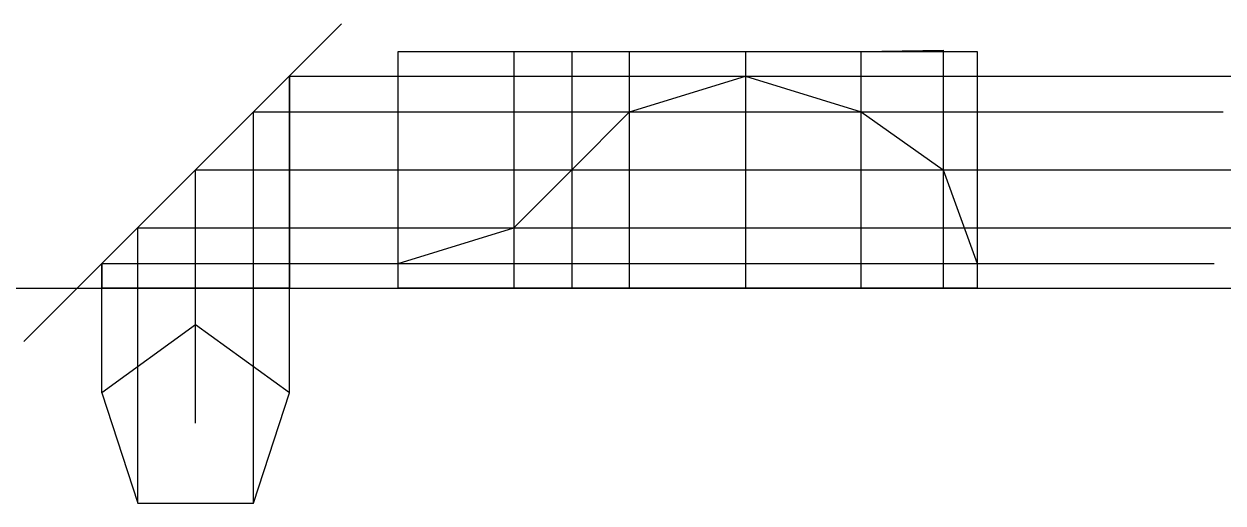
# Model space of a CAD drawing. Header units: millimetres. Extents: x 186 to 71940, y -203 to 575.
# Drawn here: x 36592.7 to 36896.9, y -52.8 to 68.7 of the extents above; entities that cross this region are included whole.
import ezdxf

# ---------------------------------------------------------------- set-up
doc = ezdxf.new("R2010")
doc.units = ezdxf.units.MM
doc.header["$MEASUREMENT"] = 0

msp = doc.modelspace()

# ---------------------------------------------------------------- linework, layer by layer
at = {"color": 7, "lineweight": -3, "true_color": 0xffffff}
for p, q in [((36592.74, -11.83), (36673.3, 68.73)), ((36636.29, 31.72), (36673.3, 68.73)), ((36731.7, 61.72), (36731.7, 1.72)), ((36805.15, 61.72), (36825.93, 62.09)), ((36825.93, 62.09), (36825.93, 1.72)), ((36660.07, -24.82), (36660.07, 55.5)), ((36660.07, 55.5), (36660.07, 1.72)), ((36746.39, 46.42), (36775.77, 55.5)), ((36775.77, 55.5), (36805.15, 46.42)), ((36731.7, 31.72), (36746.39, 46.42)), ((36636.29, 31.72), (36592.74, -11.83)), ((36636.29, 1.72), (36636.29, 31.72)), ((36636.29, 1.72), (36636.29, 31.72)), ((36717.01, 17.03), (36731.7, 31.72)), ((36636.29, -32.54), (36636.29, 27.46)), ((36660.07, 1.72), (36660.07, 27.46)), ((36687.63, 7.95), (36717.01, 17.03)), ((36834.53, 17.03), (36834.53, 7.95)), ((36612.51, -24.82), (36612.51, 7.95)), ((36612.51, 7.95), (36612.51, 1.72)), ((36612.51, 1.72), (36612.51, 7.95)), ((36834.53, 7.95), (36834.53, 1.72)), ((36549.9, 1.72), (37448.87, 1.72)), ((36612.51, 1.72), (36660.07, 1.72)), ((36660.07, 1.72), (36612.51, 1.72)), ((36834.53, 1.72), (36687.63, 1.72)), ((36621.6, -52.77), (36650.99, -52.77))]:
    msp.add_line(p, q, dxfattribs=at)
at = {"color": 4, "lineweight": -3}
for p, q in [((36687.63, 1.72), (36687.63, 61.72)), ((36687.63, 61.72), (36717.01, 61.72)), ((36717.01, 61.72), (36717.01, 1.72)), ((36717.01, 61.72), (36746.39, 61.72)), ((36746.39, 1.72), (36746.39, 61.72)), ((36746.39, 61.72), (36775.77, 61.72)), ((36775.77, 61.72), (36775.77, 1.72)), ((36775.77, 61.72), (36805.15, 61.72)), ((36805.15, 1.72), (36805.15, 61.72)), ((36805.15, 61.72), (36834.53, 61.72)), ((36834.53, 61.72), (36834.53, 1.72)), ((36717.01, 1.72), (36746.39, 1.72)), ((36775.77, 1.72), (36805.15, 1.72))]:
    msp.add_line(p, q, dxfattribs=at)
at = {"color": 1, "lineweight": -3}
for p, q in [((36660.07, 55.5), (36923.86, 55.5)), ((36650.99, 46.42), (36896.92, 46.42)), ((36636.29, 31.72), (36929.88, 31.72)), ((36621.6, 17.03), (36931.78, 17.03)), ((36612.51, 7.95), (36894.71, 7.95))]:
    msp.add_line(p, q, dxfattribs=at)
at = {"color": 240, "lineweight": -3, "true_color": 0xed1f24}
for p, q in [((36650.99, -52.77), (36650.99, 46.42)), ((36621.6, -52.77), (36621.6, 17.03))]:
    msp.add_line(p, q, dxfattribs=at)
at = {"lineweight": -3}
for p, q in [((36805.15, 46.42), (36825.93, 31.72)), ((36825.93, 31.72), (36834.53, 7.95))]:
    msp.add_line(p, q, dxfattribs=at)
at = {"color": 7, "lineweight": -3, "true_color": 0xffffff}
msp.add_lwpolyline([(36636.29, -7.54), (36612.51, -24.82), (36621.6, -52.77), (36650.99, -52.77), (36660.07, -24.82)], close=True, dxfattribs=at)

doc.saveas('drawing.dxf')
